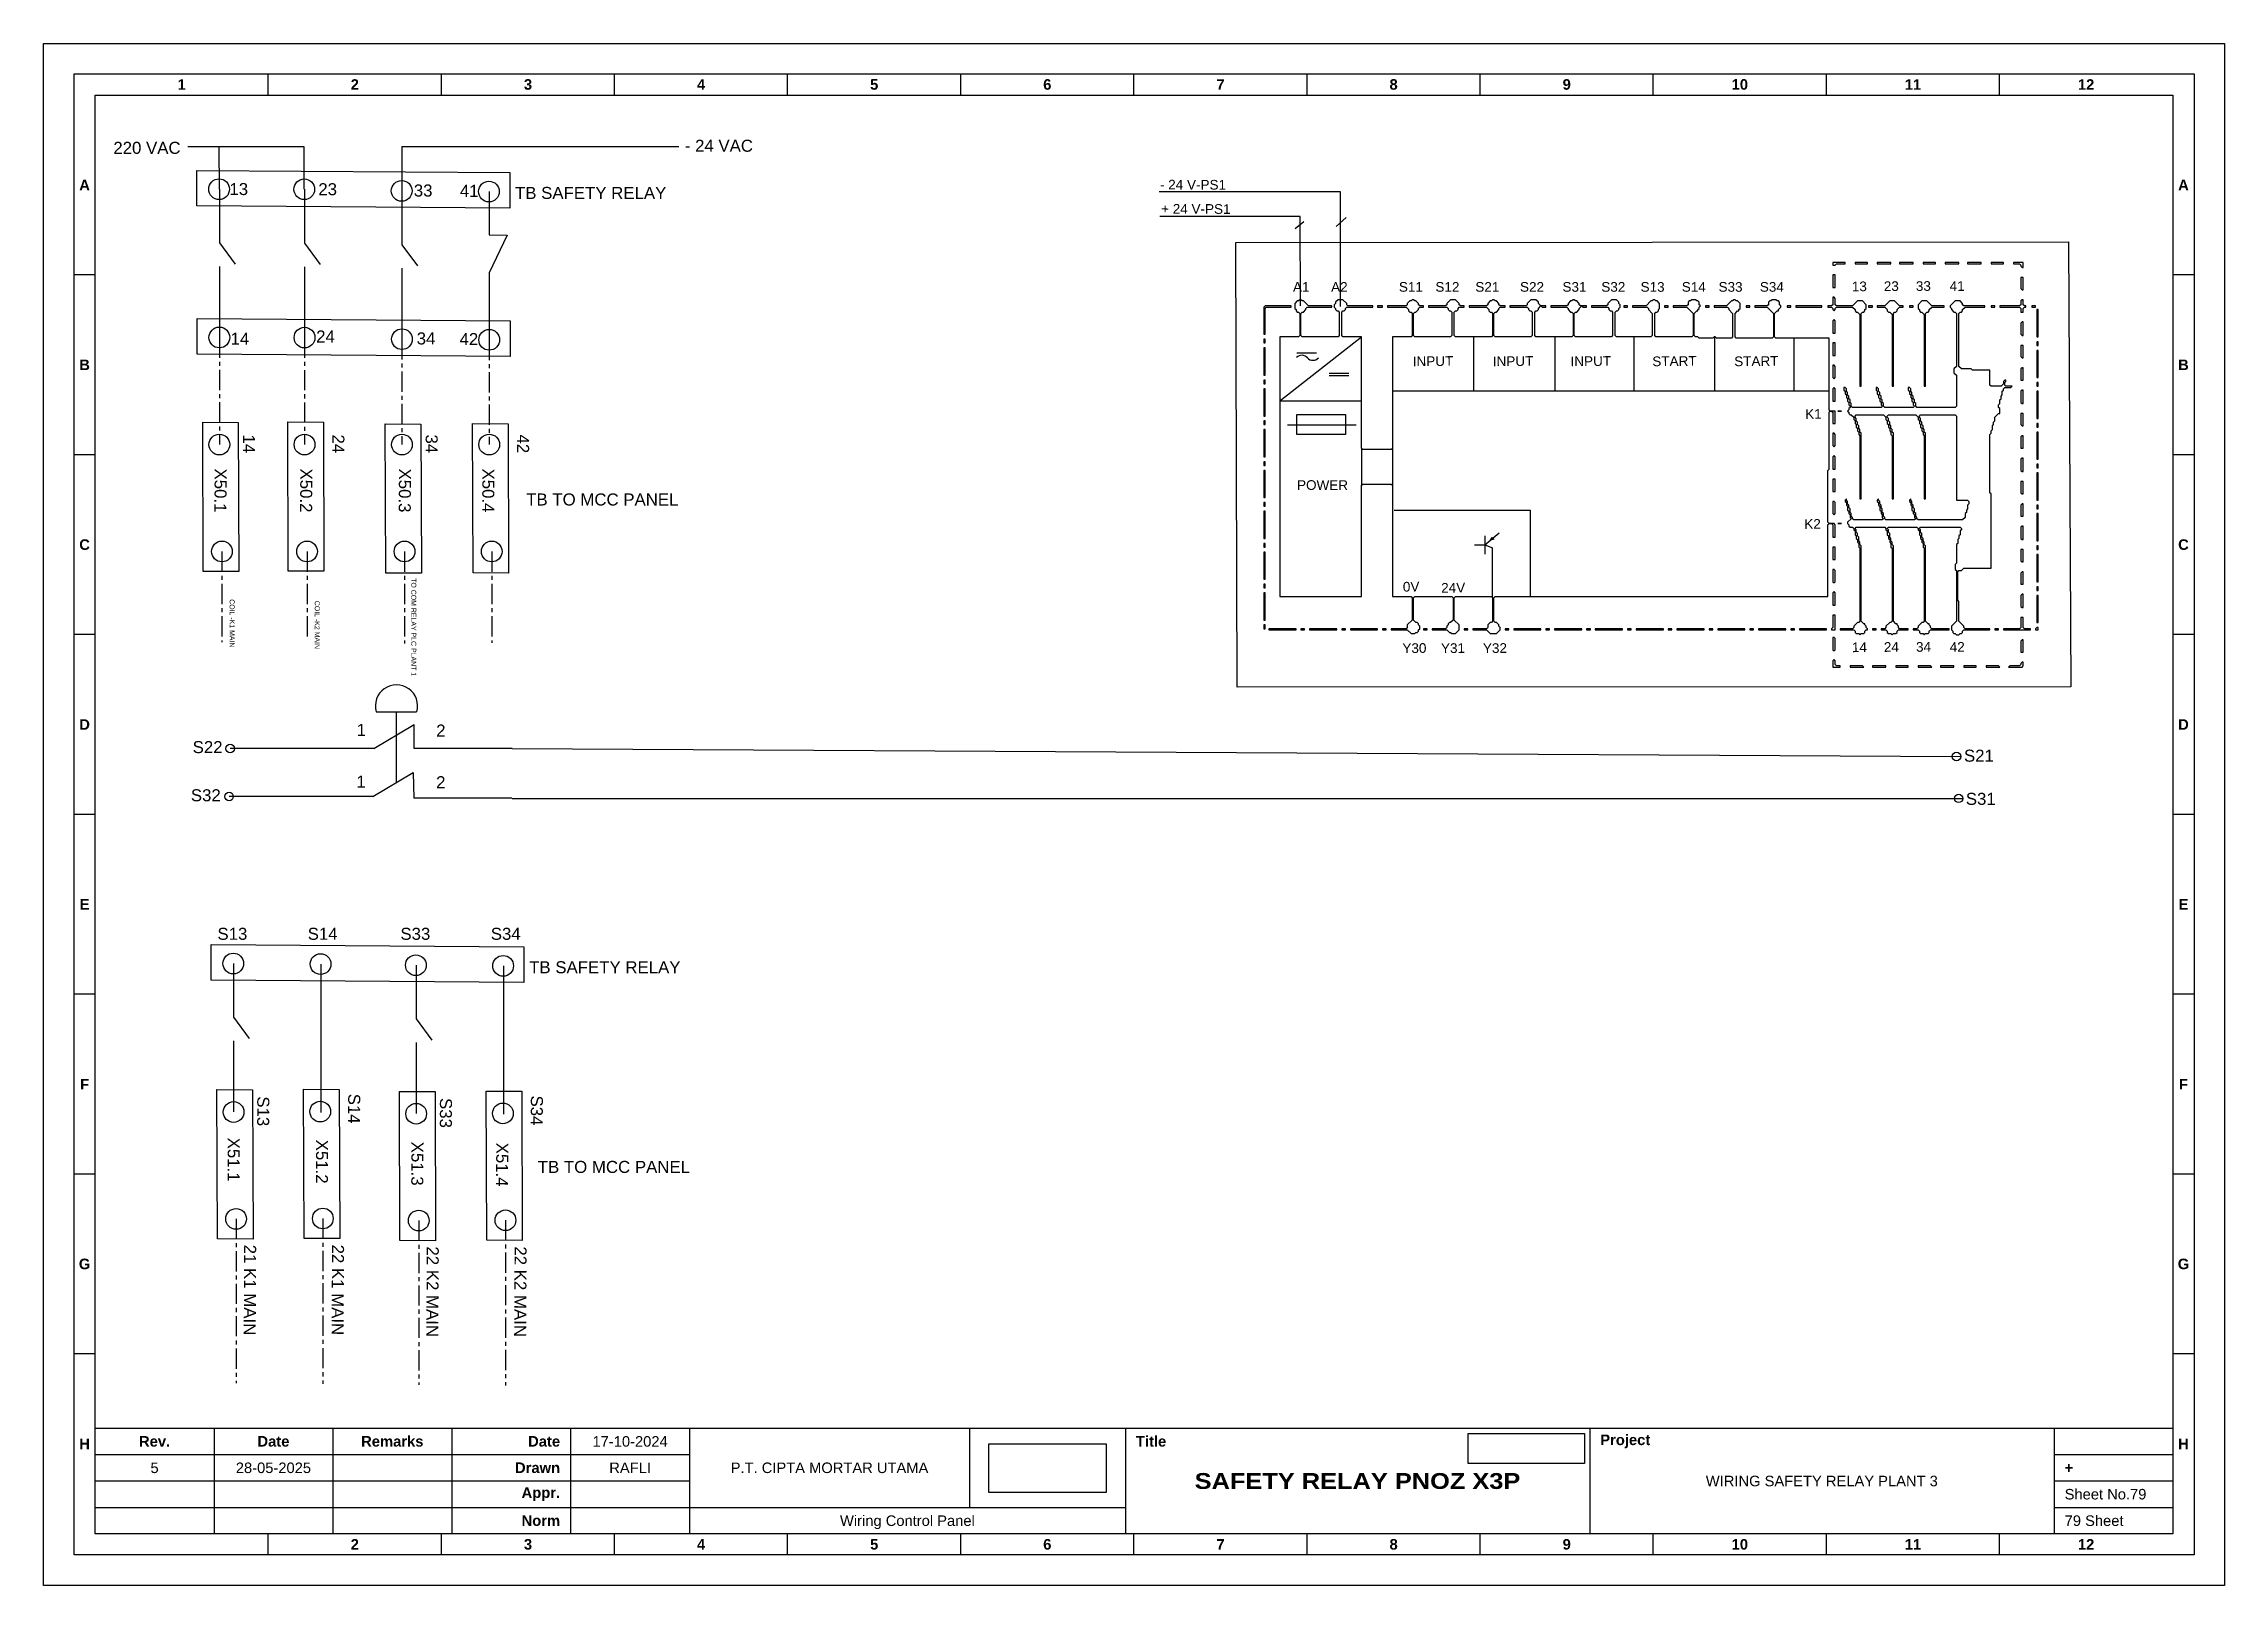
# Model space of a CAD drawing. Header units: millimetres. Extents: x 1834 to 2105, y 2481 to 3094.
# Drawn here: x 1833.9 to 2103.3, y 2903.3 to 3093.8 of the extents above; entities that cross this region are included whole.
import ezdxf
from ezdxf.enums import TextEntityAlignment as Align

# ---------------------------------------------------------------- set-up
doc = ezdxf.new("R2010")
doc.units = ezdxf.units.MM
doc.linetypes.add('CENTERX2', pattern=[4, 2.5, -0.5, 0.5, -0.5])
doc.layers.add('Layer 1', color=7, linetype='Continuous')
doc.styles.add('Bold', font='ariblk.ttf', dxfattribs={"height": 25.4})
doc.styles.get("Standard").update_dxf_attribs({"font": 'arial.ttf'})
picture_1 = doc.add_image_def('image1.png', size_in_pixel=(2048, 847))
picture_2 = doc.add_image_def('image2.png', size_in_pixel=(2092, 542))

msp = doc.modelspace()

# ---------------------------------------------------------------- texts
at = {"ltscale": 500}
for s, height, p in [('220 VAC', 1.486, (1846.68, 3080.88)), ('- 24 VAC', 1.486, (1917.32, 3081.14)), ('13', 1.486, (1858.02, 3075.79)), ('23', 1.486, (1869, 3075.77)), ('33', 1.486, (1880.79, 3075.61)), ('41', 1.486, (1886.48, 3075.57)), ('TB SAFETY RELAY', 1.4865, (1901.48, 3075.31)), ('14', 1.486, (1858.16, 3057.31)), ('24', 1.486, (1868.73, 3057.58)), ('34', 1.486, (1881.15, 3057.34)), ('42', 1.486, (1886.44, 3057.26)), ('TB TO MCC PANEL', 1.4865, (1902.92, 3037.45)), ('1', 1.49, (1873.15, 3008.99)), ('2', 1.49, (1882.98, 3008.91)), ('S22', 1.486, (1854.17, 3006.87)), ('S21', 1.486, (2072.94, 3005.81)), ('1', 1.49, (1873.13, 3002.61)), ('2', 1.49, (1882.97, 3002.53)), ('S32', 1.486, (1853.95, 3000.92)), ('S31', 1.486, (2073.17, 3000.48)), ('S13', 1.486, (1857.23, 2983.81)), ('S14', 1.486, (1868.38, 2983.81)), ('S33', 1.486, (1879.83, 2983.81)), ('S34', 1.486, (1890.99, 2983.81)), ('TB SAFETY RELAY', 1.4865, (1903.23, 2979.68)), ('TB TO MCC PANEL', 1.4865, (1904.35, 2955.02))]:
    msp.add_text(s, height=height, dxfattribs=at).set_placement(p, align=Align.MIDDLE_CENTER)
for s, rotation, p in [('- 24 V-PS1', 359.8349, (1971.79, 3075.74)), ('+ 24 V-PS1', 359.8349, (1971.93, 3072.75)), ('A1', 359.8349, (1988.22, 3063.11)), ('A2', 359.8349, (1992.93, 3063.11)), ('S11', 359.8349, (2001.3, 3063.11)), ('S12', 359.8349, (2005.81, 3063.11)), ('S21', 359.8349, (2010.74, 3063.11)), ('S22', 359.8349, (2016.26, 3063.11)), ('S31', 359.8349, (2021.5, 3063.11)), ('S32', 359.8349, (2026.3, 3063.11)), ('S13', 359.8349, (2031.15, 3063.11)), ('S14', 359.8349, (2036.24, 3063.11)), ('S33', 359.8349, (2040.78, 3063.11)), ('S34', 359.8349, (2045.88, 3063.11)), ('13', 0.5975, (2057.25, 3063.16)), ('23', 0.5975, (2061.2, 3063.19)), ('33', 0.5975, (2065.16, 3063.2)), ('41', 0.5975, (2069.33, 3063.2)), ('INPUT', 0.5975, (2003.02, 3053.91)), ('INPUT', 0.5975, (2012.91, 3053.91)), ('INPUT', 0.5975, (2022.51, 3053.91)), ('START', 0.5975, (2032.61, 3053.91)), ('START', 0.5975, (2042.72, 3053.91)), ('K1', 0.5975, (2051.49, 3047.4)), ('POWER', 359.8349, (1988.72, 3038.64)), ('K2', 0.5975, (2051.38, 3033.82)), ('0V', 0.5975, (2001.8, 3026.07)), ('24V', 0.5975, (2006.53, 3025.94)), ('Y30', 0.5975, (2001.74, 3018.48)), ('Y31', 0.5975, (2006.51, 3018.48)), ('Y32', 0.5975, (2011.69, 3018.48)), ('14', 0.5975, (2057.26, 3018.59)), ('24', 0.5975, (2061.21, 3018.63)), ('34', 0.5975, (2065.18, 3018.64)), ('42', 0.5975, (2069.34, 3018.63))]:
    msp.add_text(s, height=1.195, rotation=rotation).set_placement(p)
for s, height, rotation, p in [('14', 1.486, 269.6981, (1859.28, 3044.32)), ('24', 1.486, 269.6981, (1870.32, 3044.32)), ('34', 1.486, 269.6981, (1881.84, 3044.32)), ('42', 1.486, 269.6981, (1893.14, 3044.32)), ('X50.1', 1.486, 269.6981, (1855.77, 3038.56)), ('X50.2', 1.486, 269.6981, (1866.35, 3038.56)), ('X50.3', 1.486, 269.6981, (1878.53, 3038.56)), ('X50.4', 1.486, 269.6981, (1888.84, 3038.56)), ('TO COM RELAY PLC PLANT 1', 0.6135, 269.9999, (1879.63, 3021.68)), ('COIL -K1 MAIN ', 0.6135, 269.9999, (1857.2, 3022.04)), ('COIL -K2 MAIN', 0.6135, 269.9999, (1867.71, 3021.96)), ('S13', 1.486, 269.6981, (1861.04, 2961.89)), ('S14', 1.486, 269.6981, (1872.27, 2962.21)), ('S33', 1.486, 269.6981, (1883.6, 2961.68)), ('S34', 1.486, 269.6981, (1894.83, 2961.99)), ('X51.1', 1.486, 269.6981, (1857.39, 2955.92)), ('X51.2', 1.486, 269.6981, (1868.3, 2955.67)), ('X51.3', 1.486, 269.6981, (1880.08, 2955.42)), ('X51.4', 1.486, 269.6981, (1890.55, 2955.3)), ('21 K1 MAIN', 1.486, 269.6981, (1859.4, 2939.82)), ('22 K1 MAIN', 1.486, 269.6981, (1870.25, 2939.83)), ('22 K2 MAIN', 1.486, 269.6981, (1881.95, 2939.6)), ('22 K2 MAIN', 1.486, 269.6981, (1892.8, 2939.61))]:
    msp.add_text(s, height=height, rotation=rotation, dxfattribs=at).set_placement(p, align=Align.MIDDLE_CENTER)

# ---------------------------------------------------------------- blocks, each defined once
blk = doc.blocks.new('KOP MU PROJECT')
at = {"color": 6, "ltscale": 50}
for p, q in [((27.74, 184.05), (27.74, 186.66)), ((49.13, 184.05), (49.13, 186.66)), ((70.51, 184.05), (70.51, 186.66)), ((91.89, 184.05), (91.89, 186.66)), ((113.27, 184.05), (113.27, 186.66)), ((134.66, 184.05), (134.66, 186.66)), ((156.04, 184.05), (156.04, 186.66)), ((177.42, 184.05), (177.42, 186.66)), ((198.8, 184.05), (198.8, 186.66)), ((220.19, 184.05), (220.19, 186.66)), ((241.57, 184.05), (241.57, 186.66)), ((6.36, 161.84), (3.75, 161.84)), ((265.59, 161.84), (262.98, 161.84)), ((6.36, 139.63), (3.75, 139.63)), ((265.59, 139.63), (262.98, 139.63)), ((6.36, 117.42), (3.75, 117.42)), ((265.59, 117.42), (262.98, 117.42)), ((6.36, 95.22), (3.75, 95.22)), ((265.59, 95.22), (262.98, 95.22)), ((6.36, 73.01), (3.75, 73.01)), ((265.59, 73.01), (262.98, 73.01)), ((6.36, 50.8), (3.75, 50.8)), ((265.59, 50.8), (262.98, 50.8)), ((6.36, 28.59), (3.75, 28.59)), ((265.59, 28.59), (262.98, 28.59)), ((27.74, 3.75), (27.74, 6.36)), ((49.13, 3.75), (49.13, 6.36)), ((70.51, 3.75), (70.51, 6.36)), ((91.89, 3.75), (91.89, 6.36)), ((113.27, 3.75), (113.27, 6.36)), ((134.66, 3.75), (134.66, 6.36)), ((156.04, 3.75), (156.04, 6.36)), ((177.42, 3.75), (177.42, 6.36)), ((198.8, 3.75), (198.8, 6.36)), ((220.19, 3.75), (220.19, 6.36)), ((241.57, 3.75), (241.57, 6.36))]:
    blk.add_line(p, q, dxfattribs=at)
at = {"ltscale": 50}
for p, q in [((6.36, 19.41), (262.98, 19.41)), ((21.04, 19.41), (21.04, 6.36)), ((35.72, 19.41), (35.72, 6.36)), ((50.41, 19.41), (50.41, 6.36)), ((65.09, 19.41), (65.09, 6.36)), ((79.77, 19.41), (79.77, 6.36)), ((114.35, 19.41), (114.35, 9.62)), ((133.6, 19.41), (133.6, 6.36)), ((190.95, 19.41), (190.95, 6.36)), ((248.3, 19.41), (248.3, 6.36)), ((6.36, 16.15), (79.77, 16.15)), ((248.3, 16.15), (262.98, 16.15)), ((6.36, 12.89), (79.77, 12.89)), ((248.3, 12.89), (262.98, 12.89)), ((6.36, 9.62), (133.6, 9.62)), ((248.3, 9.62), (262.98, 9.62))]:
    blk.add_line(p, q, dxfattribs=at)
at = {"color": 1, "ltscale": 50}
blk.add_lwpolyline([(269.34, 0), (0, 0), (0, 190.41), (269.34, 190.41)], close=True, dxfattribs=at)
at = {"color": 6, "ltscale": 50}
for points in [[(265.59, 3.75), (3.75, 3.75), (3.75, 186.66), (265.59, 186.66)], [(262.98, 6.36), (6.36, 6.36), (6.36, 184.05), (262.98, 184.05)]]:
    blk.add_lwpolyline(points, close=True, dxfattribs=at)
at = {"ltscale": 50, "char_height": 1.305, "attachment_point": 4}
for s, width, heights, insert in [('\\pxqc;{\\fArial|b1|i0|c0|p34;1}', 21.3825, [2.51], (6.36, 185.36)), ('\\pxqc;{\\fArial|b1|i0|c0|p34;2}', 21.3825, [2.51], (27.74, 185.36)), ('\\pxqc;{\\fArial|b1|i0|c0|p34;3}', 21.3825, [2.51], (49.13, 185.36)), ('\\pxqc;{\\fArial|b1|i0|c0|p34;4}', 21.3825, [2.51], (70.51, 185.36)), ('\\pxqc;{\\fArial|b1|i0|c0|p34;5}', 21.3825, [2.51], (91.89, 185.36)), ('\\pxqc;{\\fArial|b1|i0|c0|p34;6}', 21.3825, [2.51], (113.27, 185.36)), ('\\pxqc;{\\fArial|b1|i0|c0|p34;7}', 21.3825, [2.51], (134.66, 185.36)), ('\\pxqc;{\\fArial|b1|i0|c0|p34;8}', 21.3825, [2.51], (156.04, 185.36)), ('\\pxqc;{\\fArial|b1|i0|c0|p34;9}', 21.3825, [2.51], (177.42, 185.36)), ('\\pxqc;{\\fArial|b1|i0|c0|p34;10}', 21.3825, [2.51], (198.8, 185.36)), ('\\pxqc;{\\fArial|b1|i0|c0|p34;11}', 21.3825, [2.51], (220.19, 185.36)), ('\\pxqc;{\\fArial|b1|i0|c0|p34;12}', 21.3825, [2.51], (241.57, 185.36)), ('\\pxqc;{\\fArial|b1|i0|c0|p34;A}', 2.61, [2.51], (3.75, 172.95)), ('\\pxqc;{\\fArial|b1|i0|c0|p34;A}', 2.61, [2.51], (262.98, 172.95)), ('\\pxqc;{\\fArial|b1|i0|c0|p34;B}', 2.61, [2.51], (3.75, 150.74)), ('\\pxqc;{\\fArial|b1|i0|c0|p34;B}', 2.61, [2.51], (262.98, 150.74)), ('\\pxqc;{\\fArial|b1|i0|c0|p34;C}', 2.61, [2.51], (3.75, 128.53)), ('\\pxqc;{\\fArial|b1|i0|c0|p34;C}', 2.61, [2.51], (262.98, 128.53)), ('\\pxqc;{\\fArial|b1|i0|c0|p34;D}', 2.61, [2.51], (3.75, 106.32)), ('\\pxqc;{\\fArial|b1|i0|c0|p34;D}', 2.61, [2.51], (262.98, 106.32)), ('\\pxqc;{\\fArial|b1|i0|c0|p34;E}', 2.61, [2.51], (3.75, 84.11)), ('\\pxqc;{\\fArial|b1|i0|c0|p34;E}', 2.61, [2.51], (262.98, 84.11)), ('\\pxqc;{\\fArial|b1|i0|c0|p34;F}', 2.61, [2.51], (3.75, 61.9)), ('\\pxqc;{\\fArial|b1|i0|c0|p34;F}', 2.61, [2.51], (262.98, 61.9)), ('\\pxqc;{\\fArial|b1|i0|c0|p34;G}', 2.61, [2.51], (3.75, 39.69)), ('\\pxqc;{\\fArial|b1|i0|c0|p34;G}', 2.61, [2.51], (262.98, 39.69)), ('\\pxqc;{\\fArial|b1|i0|c0|p34;H}', 2.61, [2.51], (3.75, 17.47)), ('\\pxqc;{\\fArial|b1|i0|c0|p34;Rev.}', 14.6811, [2.88], (6.36, 17.78)), ('\\pxqc;{\\fArial|b1|i0|c0|p34;Date}', 14.6811, [2.88], (21.04, 17.78)), ('\\pxqc;{\\fArial|b1|i0|c0|p34;Remarks}', 14.6811, [2.88], (35.72, 17.78)), ('\\pxqr;{\\fArial|b1|i0|c0|p34;Date}', 13.3761, [2.88], (50.41, 17.78)), ('\\pxql;{\\fArial|b1|i0|c0|p34;Title}', 50.2419, [2.88], (134.9, 17.78)), ('\\pxql;{\\fArial|b1|i0|c0|p34;Project}', 50.2419, [2.88], (192.25, 17.78)), ('\\pxqc;{\\fArial|b1|i0|c0|p34;H}', 2.61, [2.51], (262.98, 17.47)), ('\\pxqr;{\\fArial|b1|i0|c0|p34;Drawn}', 13.3761, [2.88], (50.41, 14.52)), ('\\pxql;{\\fArial|b1|i0|c0|p34;+}', 14.6811, [2.88], (249.61, 14.52)), ('\\pxqr;{\\fArial|b1|i0|c0|p34;Appr.}', 13.3761, [2.88], (50.41, 11.26)), ('\\pxqr;{\\fArial|b1|i0|c0|p34;Norm}', 13.3761, [2.88], (50.41, 7.99)), ('\\pxqc;{\\fArial|b1|i0|c0|p34;2}', 21.3825, [2.51], (27.74, 5.06)), ('\\pxqc;{\\fArial|b1|i0|c0|p34;3}', 21.3825, [2.51], (49.13, 5.06)), ('\\pxqc;{\\fArial|b1|i0|c0|p34;4}', 21.3825, [2.51], (70.51, 5.06)), ('\\pxqc;{\\fArial|b1|i0|c0|p34;5}', 21.3825, [2.51], (91.89, 5.06)), ('\\pxqc;{\\fArial|b1|i0|c0|p34;6}', 21.3825, [2.51], (113.27, 5.06)), ('\\pxqc;{\\fArial|b1|i0|c0|p34;7}', 21.3825, [2.51], (134.66, 5.06)), ('\\pxqc;{\\fArial|b1|i0|c0|p34;8}', 21.3825, [2.51], (156.04, 5.06)), ('\\pxqc;{\\fArial|b1|i0|c0|p34;9}', 21.3825, [2.51], (177.42, 5.06)), ('\\pxqc;{\\fArial|b1|i0|c0|p34;10}', 21.3825, [2.51], (198.8, 5.06)), ('\\pxqc;{\\fArial|b1|i0|c0|p34;11}', 21.3825, [2.51], (220.19, 5.06)), ('\\pxqc;{\\fArial|b1|i0|c0|p34;12}', 21.3825, [2.51], (241.57, 5.06))]:
    blk.add_mtext_dynamic_manual_height_columns(s, width=width, gutter_width=0.0326, heights=heights, dxfattribs=dict(at, insert=insert))
at = {"ltscale": 50}
for tag, p in [('DATECREATED', (72.43, 17.78)), ('REV', (13.7, 14.52)), ('REVDATE', (28.38, 14.52)), ('REMARKS', (43.06, 14.52)), ('DRAWN', (72.43, 14.52)), ('COMPANY', (97.06, 14.52)), ('PROJECT', (219.62, 12.89)), ('APPR', (72.43, 11.26)), ('NORM', (72.43, 7.99)), ('DRAWINGCATEGORY', (106.68, 7.99)), ('DESCRIPTION', (162.27, 10.03))]:
    blk.add_attdef(tag, text='', height=1.3, dxfattribs=at).set_placement(p, align=Align.MIDDLE_CENTER)
at = {"ltscale": 50, "style": 'Bold'}
blk.add_attdef('TITLE', text='', height=1.96, dxfattribs=at).set_placement((162.27, 12.89), align=Align.MIDDLE_CENTER)
at = {"ltscale": 50}
for tag, p in [('SHEETNUMBER', (249.61, 11.26)), ('TOTALSHEET', (249.61, 7.99))]:
    blk.add_attdef(tag, text='', height=1.3, dxfattribs=at).set_placement(p, align=Align.MIDDLE_LEFT)
image = blk.add_image(picture_1, insert=(116.72, 11.48), size_in_units=(14.5, 6), dxfattribs=at)
image.dxf.flags = 15
image = blk.add_image(picture_2, insert=(175.94, 15.04), size_in_units=(14.36, 3.72), dxfattribs=at)
image.dxf.flags = 15

# ---------------------------------------------------------------- linework, layer by layer
for p, q in [((1855.59, 3081.02), (1851.72, 3081.01)), ((1855.62, 3075.77), (1855.59, 3081.02)), ((1866.11, 3081.02), (1855.59, 3081.02)), ((1866.11, 3075.76), (1866.11, 3081.02)), ((1878.17, 3081.05), (1878.17, 3075.56)), ((1878.17, 3081.05), (1912.35, 3081.05)), ((1855.62, 3075.77), (1855.62, 3069.14)), ((1866.14, 3075.76), (1866.14, 3069.12)), ((1878.17, 3075.56), (1878.17, 3068.92)), ((1888.95, 3075.48), (1888.95, 3070.12)), ((1994.1, 3075.44), (1971.71, 3075.44)), ((1994.1, 3061.3), (1994.1, 3075.44)), ((1989.09, 3072.39), (1971.79, 3072.39)), ((1989.57, 3071.74), (1988.5, 3070.87)), ((1989.15, 3061.36), (1989.09, 3072.39)), ((1994.78, 3072.29), (1993.56, 3071.16)), ((1855.62, 3069.14), (1857.56, 3066.51)), ((1866.14, 3069.12), (1868.08, 3066.49)), ((1878.17, 3068.92), (1880.11, 3066.29)), ((1888.95, 3070.12), (1891.16, 3070.09)), ((1891.16, 3070.09), (1888.95, 3065.43)), ((1855.62, 3066.22), (1855.62, 3057.46)), ((1866.14, 3066.2), (1866.14, 3057.44)), ((1878.17, 3066), (1878.17, 3057.25)), ((1888.95, 3065.43), (1888.95, 3057.17)), ((1986.61, 3049.62), (1996.69, 3057.54)), ((2010.51, 3057.54), (2010.51, 3050.86)), ((2020.58, 3057.54), (2020.58, 3050.86)), ((2030.34, 3057.54), (2030.34, 3050.86)), ((2040.29, 3057.6), (2040.29, 3050.86)), ((2050.07, 3057.39), (2050.07, 3050.86)), ((1986.61, 3049.62), (1996.69, 3049.62)), ((2000.51, 3050.86), (2054.44, 3050.86)), ((1987.54, 3046.67), (1996.04, 3046.67)), ((1996.69, 3043.79), (1996.69, 3039.21)), ((2000.51, 3043.79), (2000.51, 3039.21)), ((2000.71, 3036.14), (2017.51, 3036.14)), ((2017.51, 3036.14), (2017.51, 3025.46)), ((2011.93, 3031.84), (2013.7, 3033.33)), ((2011.93, 3032.97), (2011.93, 3030.7)), ((2010.65, 3031.84), (2011.93, 3031.84)), ((2011.93, 3031.84), (2012.88, 3031.49)), ((2012.63, 3032.42), (2012.81, 3032.76)), ((2013.01, 3032.56), (2012.63, 3032.42)), ((2012.81, 3032.76), (2013.01, 3032.56)), ((2012.88, 3025.31), (2012.88, 3031.49)), ((1874.71, 3006.69), (1879.69, 3009.64)), ((1875, 3011.24), (1879.99, 3011.24)), ((1877.51, 3008.35), (1877.49, 3011.24)), ((1879.69, 3006.69), (1879.69, 3009.64)), ((1869.73, 3006.69), (1856.95, 3006.69)), ((1877.48, 3002.48), (1877.51, 3008.35)), ((1891.78, 3006.69), (2070.71, 3005.71)), ((1874.58, 3000.77), (1879.57, 3003.72)), ((1879.57, 3003.72), (1879.65, 3000.56)), ((1869.61, 3000.77), (1856.82, 3000.77)), ((1891.78, 3000.53), (2070.96, 3000.53)), ((1857.37, 2980.14), (1857.37, 2973.51)), ((1868.15, 2980.07), (1868.15, 2973.43)), ((1879.92, 2979.93), (1879.92, 2973.29)), ((1890.7, 2979.85), (1890.7, 2973.22)), ((1857.37, 2973.51), (1859.31, 2970.88)), ((1868.15, 2973.43), (1868.15, 2961.75)), ((1879.92, 2973.29), (1881.86, 2970.66)), ((1890.7, 2973.22), (1890.7, 2961.54)), ((1857.37, 2970.59), (1857.37, 2961.83)), ((1879.92, 2970.37), (1879.92, 2961.62))]:
    msp.add_line(p, q)
at = {"linetype": 'CENTERX2'}
for p, q in [((1855.62, 3057.46), (1855.62, 3044.23)), ((1866.14, 3057.44), (1866.14, 3044.23)), ((1878.17, 3057.25), (1878.17, 3044.23)), ((1888.95, 3057.17), (1888.95, 3044.23)), ((1855.94, 3031.03), (1855.94, 3019.84)), ((1866.45, 3031.03), (1866.45, 3020.12)), ((1878.49, 3031.03), (1878.49, 3019.65)), ((1889.26, 3031.03), (1889.26, 3019.74)), ((1857.69, 2948.6), (1857.69, 2928.31)), ((1868.4, 2948.65), (1868.4, 2928.23)), ((1880.25, 2948.39), (1880.25, 2928.1)), ((1890.96, 2948.43), (1890.96, 2928.02))]:
    msp.add_line(p, q, dxfattribs=at)
at = {"color": 5, "ltscale": 2}
for p, q in [((1988.69, 3055.55), (1991.14, 3055.55)), ((1992.68, 3053.04), (1995.12, 3053.04)), ((1992.69, 3052.75), (1995.14, 3052.75))]:
    msp.add_line(p, q, dxfattribs=at)
at = {"ltscale": 50}
for p, q in [((1874.71, 3006.69), (1869.73, 3006.69)), ((1891.78, 3006.69), (1879.69, 3006.69)), ((1874.58, 3000.77), (1869.61, 3000.77)), ((1891.74, 3000.56), (1879.65, 3000.56))]:
    msp.add_line(p, q, dxfattribs=at)
for points in [[(1852.84, 3078.1), (1891.48, 3077.82), (1891.48, 3073.42), (1852.84, 3073.7)], [(1852.87, 3059.79), (1891.52, 3059.5), (1891.52, 3055.1), (1852.87, 3055.39)], [(1857.96, 3046.97), (1858.02, 3028.54), (1853.62, 3028.57), (1853.56, 3046.99)], [(1868.47, 3047.01), (1868.53, 3028.59), (1864.14, 3028.61), (1864.07, 3047.04)], [(1880.51, 3046.75), (1880.57, 3028.33), (1876.17, 3028.35), (1876.11, 3046.78)], [(1891.29, 3046.8), (1891.35, 3028.37), (1886.95, 3028.4), (1886.89, 3046.82)], [(1988.7, 3047.93), (1994.7, 3047.93), (1994.7, 3045.49), (1988.7, 3045.49)], [(1854.59, 2982.47), (1893.24, 2982.19), (1893.24, 2977.79), (1854.59, 2978.07)], [(1859.72, 2964.54), (1859.78, 2946.11), (1855.38, 2946.14), (1855.32, 2964.56)], [(1870.42, 2964.58), (1870.49, 2946.16), (1866.09, 2946.18), (1866.03, 2964.61)], [(1882.27, 2964.33), (1882.33, 2945.9), (1877.93, 2945.92), (1877.87, 2964.35)], [(1892.98, 2964.37), (1893.04, 2945.95), (1888.64, 2945.97), (1888.58, 2964.39)]]:
    msp.add_lwpolyline(points, close=True)
at = {"color": 6, "ltscale": 50}
msp.add_lwpolyline([(1981.18, 3069.2), (2084.01, 3069.26), (2084.3, 3014.31), (1981.33, 3014.25)], close=True, dxfattribs=at)
for centre, radius in [((1855.59, 3075.77), 1.28), ((1866.11, 3075.76), 1.28), ((1878.14, 3075.56), 1.28), ((1888.92, 3075.48), 1.28), ((1855.62, 3057.46), 1.28), ((1866.14, 3057.44), 1.28), ((1878.17, 3057.25), 1.28), ((1888.95, 3057.17), 1.28), ((1855.62, 3044.23), 1.28), ((1866.14, 3044.23), 1.28), ((1878.17, 3044.23), 1.28), ((1888.95, 3044.23), 1.28), ((1855.94, 3031.03), 1.28), ((1866.45, 3031.03), 1.28), ((1878.49, 3031.03), 1.28), ((1889.26, 3031.03), 1.28), ((1856.95, 3006.69), 0.523), ((2070.18, 3005.71), 0.523), ((1856.82, 3000.77), 0.523), ((2070.44, 3000.53), 0.523), ((1857.34, 2980.14), 1.28), ((1868.12, 2980.07), 1.28), ((1879.89, 2979.93), 1.28), ((1890.67, 2979.85), 1.28), ((1857.38, 2961.8), 1.28), ((1868.08, 2961.85), 1.28), ((1879.93, 2961.59), 1.28), ((1890.64, 2961.63), 1.28), ((1857.69, 2948.6), 1.28), ((1868.4, 2948.65), 1.28), ((1880.25, 2948.39), 1.28), ((1890.96, 2948.43), 1.28)]:
    msp.add_circle(centre, radius)
at = {"color": 1}
for centre, start, end in [((1989.3, 3054.32), 41.0818, 133.4157), ((1990.69, 3055.58), 223.8067, 316.1407)]:
    msp.add_arc(centre, 0.938, start, end, dxfattribs=at)
msp.add_arc((1877.5, 3011.96), 2.6, 343.8983, 196.1017)
at = {"layer": 'Layer 1', "color": 7}
for points in [[(2054.89, 3066.71), (2054.89, 3066.4), (2055.2, 3066.4), (2055.35, 3066.55), (2056.42, 3066.55), (2056.42, 3066.71), (2054.89, 3066.71)], [(2054.89, 3065.18), (2054.89, 3063.65), (2055.2, 3063.65), (2055.2, 3065.18), (2054.89, 3065.18)], [(2057.64, 3066.71), (2057.64, 3066.55), (2059.17, 3066.55), (2059.17, 3066.71), (2057.64, 3066.71)], [(2060.39, 3066.71), (2060.39, 3066.55), (2062.07, 3066.55), (2062.07, 3066.71), (2060.39, 3066.71)], [(2063.14, 3066.71), (2063.14, 3066.55), (2064.82, 3066.55), (2064.82, 3066.71), (2063.14, 3066.71)], [(2066.04, 3066.71), (2066.04, 3066.55), (2067.57, 3066.55), (2067.57, 3066.71), (2066.04, 3066.71)], [(2068.79, 3066.71), (2068.79, 3066.55), (2070.47, 3066.55), (2070.47, 3066.71), (2068.79, 3066.71)], [(2071.54, 3066.71), (2071.54, 3066.55), (2073.22, 3066.55), (2073.22, 3066.71), (2071.54, 3066.71)], [(2074.45, 3066.71), (2074.45, 3066.55), (2075.97, 3066.55), (2075.97, 3066.71), (2074.45, 3066.71)], [(2077.2, 3066.71), (2077.2, 3066.55), (2077.96, 3066.55), (2078.11, 3066.4), (2078.11, 3066.25), (2078.27, 3066.09), (2078.42, 3066.09), (2078.42, 3066.71), (2077.2, 3066.71)], [(2078.11, 3064.87), (2078.11, 3063.5), (2078.27, 3063.34), (2078.42, 3063.34), (2078.42, 3064.87), (2078.11, 3064.87)], [(1984.78, 3061.36), (1984.62, 3061.21), (1984.62, 3057.85), (1984.78, 3057.85), (1984.78, 3061.05), (1984.93, 3061.21), (1987.98, 3061.21), (1987.98, 3061.36), (1984.78, 3061.36)], [(1989.05, 3062.12), (1988.9, 3061.97), (1988.75, 3061.97), (1988.44, 3061.66), (1988.44, 3061.05), (1988.6, 3060.9), (1988.6, 3060.75), (1988.75, 3060.6), (1988.9, 3060.6), (1989.05, 3060.44), (1989.05, 3057.69), (1988.9, 3057.54), (1986.61, 3057.54), (1986.61, 3025.46), (1996.69, 3025.46), (1996.69, 3039.21), (1996.84, 3039.36), (2000.36, 3039.36), (2000.51, 3039.21), (2000.51, 3025.46), (2002.8, 3025.46), (2002.95, 3025.31), (2002.95, 3022.56), (2002.34, 3021.95), (2002.34, 3021.64), (2002.19, 3021.49), (2000.36, 3021.49), (2000.36, 3021.34), (2002.34, 3021.34), (2002.8, 3020.88), (2003.26, 3020.88), (2003.41, 3021.03), (2003.57, 3021.03), (2003.72, 3021.18), (2003.72, 3021.34), (2003.87, 3021.49), (2003.87, 3021.79), (2003.72, 3021.95), (2003.72, 3022.1), (2003.57, 3022.25), (2003.41, 3022.25), (2003.11, 3022.56), (2003.11, 3025.31), (2003.26, 3025.46), (2007.84, 3025.46), (2008, 3025.31), (2008, 3022.56), (2007.69, 3022.25), (2007.54, 3022.25), (2007.38, 3022.1), (2007.38, 3021.95), (2007.23, 3021.79), (2007.23, 3021.64), (2007.08, 3021.49), (2005.4, 3021.49), (2005.4, 3021.34), (2007.23, 3021.34), (2007.54, 3021.03), (2007.69, 3021.03), (2007.84, 3020.88), (2008.3, 3020.88), (2008.76, 3021.34), (2008.76, 3021.95), (2008.15, 3022.56), (2008.15, 3025.31), (2008.3, 3025.46), (2012.73, 3025.46), (2012.88, 3025.31), (2012.88, 3022.41), (2012.73, 3022.25), (2012.58, 3022.25), (2012.27, 3021.95), (2012.27, 3021.64), (2012.12, 3021.49), (2010.44, 3021.49), (2010.44, 3021.34), (2012.12, 3021.34), (2012.58, 3020.88), (2013.34, 3020.88), (2013.8, 3021.34), (2013.8, 3021.64), (2013.65, 3021.79), (2013.65, 3021.95), (2013.34, 3022.25), (2013.19, 3022.25), (2013.04, 3022.41), (2013.04, 3025.31), (2013.19, 3025.46), (2054.28, 3025.46), (2054.28, 3034.32), (2054.44, 3034.47), (2054.74, 3034.47), (2054.89, 3034.32), (2054.89, 3032.79), (2055.2, 3032.79), (2055.2, 3034.32), (2055.05, 3034.47), (2054.44, 3034.47), (2054.28, 3034.63), (2054.28, 3041.04), (2054.44, 3041.19), (2054.44, 3048.22), (2054.59, 3048.37), (2054.74, 3048.37), (2054.89, 3048.22), (2054.89, 3046.85), (2055.2, 3046.85), (2055.2, 3048.37), (2054.59, 3048.37), (2054.44, 3048.53), (2054.44, 3057.39), (2047.87, 3057.39), (2047.71, 3057.54), (2047.71, 3060.44), (2048.02, 3060.75), (2048.17, 3060.75), (2048.17, 3060.9), (2048.48, 3061.21), (2048.48, 3061.36), (2048.32, 3061.51), (2048.32, 3061.82), (2048.17, 3061.97), (2048.02, 3061.97), (2047.87, 3062.12), (2047.41, 3062.12), (2047.26, 3061.97), (2047.1, 3061.97), (2046.95, 3061.82), (2046.95, 3061.51), (2046.8, 3061.36), (2045.27, 3061.36), (2045.27, 3061.21), (2046.8, 3061.21), (2047.56, 3060.44), (2047.56, 3057.54), (2047.41, 3057.39), (2042.98, 3057.39), (2042.83, 3057.54), (2042.83, 3060.44), (2043.13, 3060.75), (2043.28, 3060.75), (2043.28, 3060.9), (2043.44, 3061.05), (2043.44, 3061.66), (2043.13, 3061.97), (2042.98, 3061.97), (2042.83, 3062.12), (2042.67, 3062.12), (2042.52, 3061.97), (2042.37, 3061.97), (2041.76, 3061.36), (2040.23, 3061.36), (2040.23, 3061.21), (2041.91, 3061.21), (2042.06, 3061.05), (2042.06, 3060.9), (2042.52, 3060.44), (2042.52, 3057.54), (2042.37, 3057.39), (2040.53, 3057.39), (2040.38, 3057.54), (2040.23, 3057.54), (2040.08, 3057.39), (2038.4, 3057.39), (2038.24, 3057.54), (2037.94, 3057.54), (2037.78, 3057.69), (2037.78, 3060.44), (2038.09, 3060.75), (2038.24, 3060.75), (2038.24, 3060.9), (2038.4, 3061.05), (2038.4, 3061.21), (2038.55, 3061.36), (2038.4, 3061.51), (2038.4, 3061.82), (2038.24, 3061.97), (2038.09, 3061.97), (2037.94, 3062.12), (2037.48, 3062.12), (2037.33, 3061.97), (2037.17, 3061.97), (2037.02, 3061.82), (2037.02, 3061.51), (2036.87, 3061.36), (2035.19, 3061.36), (2035.19, 3061.21), (2036.87, 3061.21), (2037.63, 3060.44), (2037.63, 3057.69), (2037.48, 3057.54), (2033.05, 3057.54), (2032.9, 3057.69), (2032.9, 3060.44), (2033.05, 3060.6), (2033.2, 3060.6), (2033.35, 3060.75), (2033.35, 3060.9), (2033.51, 3061.05), (2033.51, 3061.66), (2033.2, 3061.97), (2033.05, 3061.97), (2032.9, 3062.12), (2032.74, 3062.12), (2032.59, 3061.97), (2032.44, 3061.97), (2031.83, 3061.36), (2030.15, 3061.36), (2030.15, 3061.21), (2031.98, 3061.21), (2032.13, 3061.05), (2032.13, 3060.9), (2032.59, 3060.44), (2032.59, 3057.69), (2032.44, 3057.54), (2028.16, 3057.54), (2028.01, 3057.69), (2028.01, 3060.6), (2028.16, 3060.75), (2028.31, 3060.75), (2028.47, 3060.9), (2028.47, 3061.05), (2028.62, 3061.21), (2028.62, 3061.51), (2028.47, 3061.66), (2028.47, 3061.82), (2028.16, 3062.12), (2027.55, 3062.12), (2027.09, 3061.66), (2027.09, 3061.51), (2026.94, 3061.36), (2025.11, 3061.36), (2025.11, 3061.21), (2027.09, 3061.21), (2027.24, 3061.05), (2027.24, 3060.9), (2027.4, 3060.75), (2027.55, 3060.75), (2027.7, 3060.6), (2027.7, 3057.69), (2027.55, 3057.54), (2023.12, 3057.54), (2022.97, 3057.69), (2022.97, 3060.44), (2023.12, 3060.6), (2023.27, 3060.6), (2023.58, 3060.9), (2023.58, 3061.05), (2023.88, 3061.36), (2024.04, 3061.21), (2024.49, 3061.21), (2024.49, 3061.36), (2023.73, 3061.36), (2023.58, 3061.51), (2023.58, 3061.66), (2023.27, 3061.97), (2023.12, 3061.97), (2022.97, 3062.12), (2022.81, 3062.12), (2022.66, 3061.97), (2022.51, 3061.97), (2022.2, 3061.66), (2022.2, 3061.51), (2022.05, 3061.36), (2020.06, 3061.36), (2020.06, 3061.21), (2022.05, 3061.21), (2022.2, 3061.05), (2022.2, 3060.9), (2022.51, 3060.6), (2022.66, 3060.6), (2022.81, 3060.44), (2022.81, 3057.69), (2022.66, 3057.54), (2018.23, 3057.54), (2018.08, 3057.69), (2018.08, 3060.6), (2018.23, 3060.75), (2018.38, 3060.75), (2018.54, 3060.9), (2018.54, 3061.05), (2018.84, 3061.36), (2018.99, 3061.21), (2019.45, 3061.21), (2019.45, 3061.36), (2018.84, 3061.36), (2018.54, 3061.66), (2018.54, 3061.82), (2018.23, 3062.12), (2017.62, 3062.12), (2017.16, 3061.66), (2017.16, 3061.51), (2017.01, 3061.36), (2015.02, 3061.36), (2015.02, 3061.21), (2017.16, 3061.21), (2017.31, 3061.05), (2017.31, 3060.9), (2017.47, 3060.75), (2017.62, 3060.75), (2017.77, 3060.6), (2017.77, 3057.69), (2017.62, 3057.54), (2013.19, 3057.54), (2013.04, 3057.69), (2013.04, 3060.44), (2013.19, 3060.6), (2013.34, 3060.6), (2013.65, 3060.9), (2013.65, 3061.05), (2013.8, 3061.21), (2014.41, 3061.21), (2014.41, 3061.36), (2013.8, 3061.36), (2013.65, 3061.51), (2013.65, 3061.66), (2013.34, 3061.97), (2013.19, 3061.97), (2013.04, 3062.12), (2012.88, 3062.12), (2012.73, 3061.97), (2012.58, 3061.97), (2012.27, 3061.66), (2012.27, 3061.51), (2012.12, 3061.36), (2009.98, 3061.36), (2009.98, 3061.21), (2012.12, 3061.21), (2012.43, 3060.9), (2012.43, 3060.75), (2012.58, 3060.6), (2012.73, 3060.6), (2012.88, 3060.44), (2012.88, 3057.69), (2012.73, 3057.54), (2008.3, 3057.54), (2008.15, 3057.69), (2008.15, 3060.6), (2008.3, 3060.75), (2008.45, 3060.75), (2008.61, 3060.9), (2008.61, 3061.05), (2008.76, 3061.21), (2009.37, 3061.21), (2009.37, 3061.36), (2008.91, 3061.36), (2008.76, 3061.51), (2008.76, 3061.66), (2008.3, 3062.12), (2007.69, 3062.12), (2007.23, 3061.66), (2007.23, 3061.51), (2007.08, 3061.36), (2004.94, 3061.36), (2004.94, 3061.21), (2007.23, 3061.21), (2007.38, 3061.05), (2007.38, 3060.9), (2007.54, 3060.75), (2007.69, 3060.75), (2007.84, 3060.6), (2007.84, 3057.69), (2007.69, 3057.54), (2003.26, 3057.54), (2003.11, 3057.69), (2003.11, 3060.44), (2003.26, 3060.6), (2003.41, 3060.6), (2003.72, 3060.9), (2003.72, 3061.05), (2003.87, 3061.21), (2004.33, 3061.21), (2004.33, 3061.36), (2003.87, 3061.36), (2003.72, 3061.51), (2003.72, 3061.66), (2003.41, 3061.97), (2003.26, 3061.97), (2003.11, 3062.12), (2002.95, 3062.12), (2002.8, 3061.97), (2002.65, 3061.97), (2002.34, 3061.66), (2002.34, 3061.51), (2002.19, 3061.36), (1999.9, 3061.36), (1999.9, 3061.21), (2002.19, 3061.21), (2002.5, 3060.9), (2002.5, 3060.75), (2002.65, 3060.6), (2002.8, 3060.6), (2002.95, 3060.44), (2002.95, 3057.69), (2002.8, 3057.54), (2000.51, 3057.54), (2000.51, 3043.79), (2000.36, 3043.64), (1996.84, 3043.64), (1996.69, 3043.79), (1996.69, 3057.54), (1994.4, 3057.54), (1994.25, 3057.69), (1994.25, 3060.6), (1994.4, 3060.75), (1994.55, 3060.75), (1994.71, 3060.9), (1994.71, 3061.05), (1994.86, 3061.21), (1998.07, 3061.21), (1998.07, 3061.36), (1995.01, 3061.36), (1994.86, 3061.51), (1994.86, 3061.66), (1994.4, 3062.12), (1993.79, 3062.12), (1993.48, 3061.82), (1993.48, 3061.66), (1993.33, 3061.51), (1993.33, 3061.21), (1993.48, 3061.05), (1993.48, 3060.9), (1993.64, 3060.75), (1993.79, 3060.75), (1993.94, 3060.6), (1993.94, 3057.69), (1993.79, 3057.54), (1989.36, 3057.54), (1989.21, 3057.69), (1989.21, 3060.44), (1989.36, 3060.6), (1989.51, 3060.6), (1989.82, 3060.9), (1989.82, 3061.05), (1989.97, 3061.21), (1993.03, 3061.21), (1993.03, 3061.36), (1990.12, 3061.36), (1989.51, 3061.97), (1989.36, 3061.97), (1989.21, 3062.12), (1989.05, 3062.12)], [(1998.68, 3061.36), (1998.68, 3061.21), (1999.29, 3061.21), (1999.29, 3061.36), (1998.68, 3061.36)], [(2029.08, 3061.36), (2029.08, 3061.21), (2029.54, 3061.21), (2029.54, 3061.36), (2029.08, 3061.36)], [(2034.12, 3061.36), (2034.12, 3061.21), (2034.58, 3061.21), (2034.58, 3061.36), (2034.12, 3061.36)], [(2039.16, 3061.36), (2039.16, 3061.21), (2039.62, 3061.21), (2039.62, 3061.36), (2039.16, 3061.36)], [(2044.2, 3061.36), (2044.2, 3061.21), (2044.66, 3061.21), (2044.66, 3061.36), (2044.2, 3061.36)], [(2049.24, 3061.36), (2049.24, 3061.21), (2049.7, 3061.21), (2049.7, 3061.36), (2049.24, 3061.36)], [(2050.31, 3061.36), (2050.31, 3061.21), (2053.52, 3061.21), (2053.52, 3061.36), (2050.31, 3061.36)], [(2054.89, 3062.43), (2054.89, 3061.51), (2054.74, 3061.36), (2054.28, 3061.36), (2054.28, 3061.21), (2054.74, 3061.21), (2054.89, 3061.05), (2054.89, 3060.9), (2055.05, 3060.75), (2055.2, 3060.9), (2055.2, 3061.05), (2055.35, 3061.21), (2057.34, 3061.21), (2057.64, 3060.9), (2057.64, 3060.75), (2057.8, 3060.6), (2057.95, 3060.6), (2058.25, 3060.29), (2058.25, 3051.43), (2058.41, 3051.43), (2058.41, 3060.44), (2058.56, 3060.6), (2058.71, 3060.6), (2058.87, 3060.75), (2058.87, 3060.9), (2059.02, 3061.05), (2059.02, 3061.51), (2058.56, 3061.97), (2057.95, 3061.97), (2057.34, 3061.36), (2055.35, 3061.36), (2055.2, 3061.51), (2055.2, 3062.28), (2055.05, 3062.43), (2054.89, 3062.43)], [(2070.02, 3061.97), (2069.41, 3061.36), (2069.41, 3061.21), (2069.56, 3061.05), (2069.56, 3060.9), (2069.86, 3060.6), (2070.02, 3060.6), (2070.17, 3060.44), (2070.17, 3053.87), (2069.86, 3053.57), (2069.86, 3053.11), (2070.17, 3052.8), (2070.17, 3048.99), (2070.02, 3048.83), (2065.28, 3048.83), (2065.13, 3048.99), (2065.13, 3049.29), (2064.98, 3049.44), (2064.98, 3049.75), (2064.82, 3049.9), (2064.82, 3050.21), (2064.67, 3050.36), (2064.67, 3050.67), (2064.52, 3050.82), (2064.52, 3051.12), (2064.36, 3051.28), (2064.21, 3051.28), (2064.21, 3050.97), (2064.36, 3050.82), (2064.36, 3050.51), (2064.52, 3050.36), (2064.52, 3050.05), (2064.67, 3049.9), (2064.67, 3049.6), (2064.82, 3049.44), (2064.82, 3049.14), (2064.98, 3048.99), (2064.82, 3048.83), (2061.31, 3048.83), (2061.16, 3048.99), (2061.16, 3049.29), (2061, 3049.44), (2061, 3049.75), (2060.85, 3049.9), (2060.85, 3050.21), (2060.7, 3050.36), (2060.7, 3050.67), (2060.55, 3050.82), (2060.55, 3051.12), (2060.39, 3051.28), (2060.24, 3051.28), (2060.24, 3050.97), (2060.39, 3050.82), (2060.39, 3050.51), (2060.55, 3050.36), (2060.55, 3050.05), (2060.7, 3049.9), (2060.7, 3049.6), (2060.85, 3049.44), (2060.85, 3049.14), (2061, 3048.99), (2060.85, 3048.83), (2057.34, 3048.83), (2057.18, 3048.99), (2057.18, 3049.29), (2057.03, 3049.44), (2057.03, 3049.75), (2056.88, 3049.9), (2056.88, 3050.21), (2056.73, 3050.36), (2056.73, 3050.67), (2056.57, 3050.82), (2056.57, 3051.12), (2056.42, 3051.28), (2056.27, 3051.28), (2056.27, 3050.97), (2056.42, 3050.82), (2056.42, 3050.51), (2056.57, 3050.36), (2056.57, 3050.05), (2056.73, 3049.9), (2056.73, 3049.6), (2056.88, 3049.44), (2056.88, 3049.14), (2057.03, 3048.99), (2057.03, 3048.83), (2056.88, 3048.68), (2056.88, 3048.53), (2056.73, 3048.37), (2056.88, 3048.22), (2056.88, 3048.07), (2057.03, 3047.92), (2057.18, 3047.92), (2057.49, 3047.61), (2057.49, 3047.31), (2057.64, 3047.15), (2057.64, 3046.85), (2057.8, 3046.69), (2057.8, 3046.39), (2057.95, 3046.24), (2057.95, 3045.93), (2058.1, 3045.78), (2058.1, 3045.47), (2058.25, 3045.32), (2058.25, 3037.53), (2058.41, 3037.53), (2058.41, 3045.62), (2058.25, 3045.78), (2058.25, 3046.08), (2058.1, 3046.24), (2058.1, 3046.54), (2057.95, 3046.69), (2057.95, 3047), (2057.8, 3047.15), (2057.8, 3047.46), (2057.64, 3047.61), (2057.64, 3047.76), (2057.8, 3047.92), (2061.16, 3047.92), (2061.46, 3047.61), (2061.46, 3047.31), (2061.61, 3047.15), (2061.61, 3046.85), (2061.77, 3046.69), (2061.77, 3046.39), (2061.92, 3046.24), (2061.92, 3045.93), (2062.07, 3045.78), (2062.07, 3045.47), (2062.23, 3045.32), (2062.23, 3037.53), (2062.38, 3037.53), (2062.38, 3045.62), (2062.23, 3045.78), (2062.23, 3046.08), (2062.07, 3046.24), (2062.07, 3046.54), (2061.92, 3046.69), (2061.92, 3047), (2061.77, 3047.15), (2061.77, 3047.46), (2061.61, 3047.61), (2061.61, 3047.76), (2061.77, 3047.92), (2065.13, 3047.92), (2065.43, 3047.61), (2065.43, 3047.31), (2065.59, 3047.15), (2065.59, 3046.85), (2065.74, 3046.69), (2065.74, 3046.39), (2065.89, 3046.24), (2065.89, 3045.93), (2066.04, 3045.78), (2066.04, 3045.47), (2066.2, 3045.32), (2066.2, 3037.53), (2066.35, 3037.53), (2066.35, 3045.62), (2066.2, 3045.78), (2066.2, 3046.08), (2066.04, 3046.24), (2066.04, 3046.54), (2065.89, 3046.69), (2065.89, 3047), (2065.74, 3047.15), (2065.74, 3047.46), (2065.59, 3047.61), (2065.59, 3047.76), (2065.74, 3047.92), (2070.02, 3047.92), (2070.17, 3047.76), (2070.17, 3037.38), (2071.54, 3037.38), (2071.7, 3037.22), (2071.7, 3036.92), (2071.54, 3036.76), (2071.54, 3036.31), (2071.39, 3036.15), (2071.39, 3035.85), (2071.24, 3035.7), (2071.24, 3035.24), (2070.93, 3034.93), (2065.43, 3034.93), (2065.28, 3035.08), (2065.28, 3035.24), (2065.13, 3035.39), (2065.13, 3035.7), (2064.98, 3035.85), (2064.98, 3036.31), (2064.82, 3036.46), (2064.82, 3036.76), (2064.67, 3036.92), (2064.67, 3037.22), (2064.52, 3037.38), (2064.52, 3037.53), (2064.36, 3037.38), (2064.36, 3037.22), (2064.52, 3037.07), (2064.52, 3036.76), (2064.67, 3036.61), (2064.67, 3036.15), (2064.82, 3036), (2064.82, 3035.7), (2064.98, 3035.54), (2064.98, 3035.24), (2065.13, 3035.08), (2064.98, 3034.93), (2061.46, 3034.93), (2061.31, 3035.08), (2061.31, 3035.24), (2061.16, 3035.39), (2061.16, 3035.7), (2061, 3035.85), (2061, 3036.31), (2060.85, 3036.46), (2060.85, 3036.76), (2060.7, 3036.92), (2060.7, 3037.22), (2060.55, 3037.38), (2060.55, 3037.53), (2060.39, 3037.38), (2060.39, 3037.22), (2060.55, 3037.07), (2060.55, 3036.76), (2060.7, 3036.61), (2060.7, 3036.15), (2060.85, 3036), (2060.85, 3035.7), (2061, 3035.54), (2061, 3035.24), (2061.16, 3035.08), (2061, 3034.93), (2057.49, 3034.93), (2057.34, 3035.08), (2057.34, 3035.24), (2057.18, 3035.39), (2057.18, 3035.7), (2057.03, 3035.85), (2057.03, 3036.31), (2056.88, 3036.46), (2056.88, 3036.76), (2056.73, 3036.92), (2056.73, 3037.22), (2056.57, 3037.38), (2056.57, 3037.53), (2056.42, 3037.38), (2056.42, 3037.22), (2056.57, 3037.07), (2056.57, 3036.76), (2056.73, 3036.61), (2056.73, 3036.15), (2056.88, 3036), (2056.88, 3035.7), (2057.03, 3035.54), (2057.03, 3035.24), (2057.18, 3035.08), (2056.73, 3034.63), (2056.73, 3034.47), (2056.88, 3034.32), (2056.88, 3034.17), (2057.03, 3034.02), (2057.34, 3034.02), (2057.49, 3033.86), (2057.49, 3033.71), (2057.64, 3033.56), (2057.64, 3033.1), (2057.8, 3032.95), (2057.8, 3032.64), (2057.95, 3032.49), (2057.95, 3032.18), (2058.1, 3032.03), (2058.1, 3031.57), (2058.25, 3031.42), (2058.25, 3022.41), (2058.1, 3022.25), (2057.95, 3022.25), (2057.49, 3021.79), (2057.49, 3021.64), (2057.34, 3021.49), (2055.81, 3021.49), (2055.81, 3021.34), (2057.49, 3021.34), (2057.64, 3021.18), (2057.64, 3021.03), (2057.8, 3020.88), (2058.1, 3020.88), (2058.25, 3020.72), (2058.41, 3020.88), (2058.71, 3020.88), (2058.87, 3021.03), (2058.87, 3021.18), (2059.02, 3021.34), (2059.17, 3021.34), (2059.17, 3021.49), (2059.02, 3021.64), (2059.02, 3021.79), (2058.87, 3021.95), (2058.87, 3022.1), (2058.71, 3022.1), (2058.41, 3022.41), (2058.41, 3031.72), (2058.25, 3031.88), (2058.25, 3032.18), (2058.1, 3032.33), (2058.1, 3032.79), (2057.95, 3032.95), (2057.95, 3033.25), (2057.8, 3033.4), (2057.8, 3033.71), (2057.64, 3033.86), (2057.8, 3034.02), (2061.31, 3034.02), (2061.46, 3033.86), (2061.46, 3033.71), (2061.61, 3033.56), (2061.61, 3033.1), (2061.77, 3032.95), (2061.77, 3032.64), (2061.92, 3032.49), (2061.92, 3032.18), (2062.07, 3032.03), (2062.07, 3031.57), (2062.23, 3031.42), (2062.23, 3022.41), (2062.07, 3022.25), (2061.92, 3022.25), (2061.46, 3021.79), (2061.46, 3021.64), (2061.31, 3021.49), (2060.85, 3021.49), (2060.85, 3021.34), (2061.46, 3021.34), (2061.61, 3021.18), (2061.61, 3021.03), (2061.77, 3020.88), (2062.07, 3020.88), (2062.23, 3020.72), (2062.38, 3020.88), (2062.68, 3020.88), (2062.84, 3021.03), (2062.84, 3021.18), (2062.99, 3021.34), (2064.21, 3021.34), (2064.21, 3021.49), (2063.14, 3021.49), (2062.99, 3021.64), (2062.99, 3021.79), (2062.84, 3021.95), (2062.84, 3022.1), (2062.68, 3022.1), (2062.38, 3022.41), (2062.38, 3031.72), (2062.23, 3031.88), (2062.23, 3032.18), (2062.07, 3032.33), (2062.07, 3032.64), (2061.92, 3032.79), (2061.92, 3033.25), (2061.77, 3033.4), (2061.77, 3033.71), (2061.61, 3033.86), (2061.77, 3034.02), (2065.28, 3034.02), (2065.43, 3033.86), (2065.43, 3033.71), (2065.59, 3033.56), (2065.59, 3033.1), (2065.74, 3032.95), (2065.74, 3032.64), (2065.89, 3032.49), (2065.89, 3032.18), (2066.04, 3032.03), (2066.04, 3031.57), (2066.2, 3031.42), (2066.2, 3022.41), (2066.04, 3022.25), (2065.89, 3022.25), (2065.43, 3021.79), (2065.43, 3021.64), (2065.28, 3021.49), (2064.82, 3021.49), (2064.82, 3021.34), (2065.43, 3021.34), (2065.59, 3021.18), (2065.59, 3021.03), (2065.74, 3020.88), (2066.04, 3020.88), (2066.2, 3020.72), (2066.35, 3020.88), (2066.66, 3020.88), (2066.81, 3021.03), (2066.81, 3021.18), (2066.96, 3021.34), (2069.25, 3021.34), (2069.25, 3021.49), (2067.11, 3021.49), (2066.96, 3021.64), (2066.96, 3021.79), (2066.81, 3021.95), (2066.81, 3022.1), (2066.66, 3022.1), (2066.35, 3022.41), (2066.35, 3031.72), (2066.2, 3031.88), (2066.2, 3032.18), (2066.04, 3032.33), (2066.04, 3032.64), (2065.89, 3032.79), (2065.89, 3033.25), (2065.74, 3033.4), (2065.74, 3033.71), (2065.59, 3033.86), (2065.74, 3034.02), (2070.63, 3034.02), (2070.78, 3033.86), (2070.78, 3033.71), (2070.63, 3033.56), (2070.63, 3033.1), (2070.47, 3032.95), (2070.47, 3032.64), (2070.32, 3032.49), (2070.32, 3032.03), (2070.17, 3031.88), (2070.17, 3029.58), (2070.02, 3029.43), (2070.02, 3028.82), (2070.17, 3028.67), (2070.17, 3022.41), (2069.56, 3021.79), (2069.56, 3021.34), (2069.71, 3021.18), (2069.71, 3021.03), (2069.86, 3020.88), (2070.02, 3020.88), (2070.17, 3020.72), (2070.47, 3020.72), (2070.63, 3020.88), (2070.78, 3020.88), (2070.93, 3021.03), (2070.93, 3021.18), (2071.09, 3021.34), (2074.29, 3021.34), (2074.29, 3021.49), (2071.24, 3021.49), (2071.09, 3021.64), (2071.09, 3021.79), (2070.47, 3022.41), (2070.47, 3024.85), (2070.32, 3025), (2070.32, 3028.52), (2070.47, 3028.67), (2070.78, 3028.67), (2071.09, 3028.97), (2074.45, 3028.97), (2074.45, 3038.14), (2074.29, 3038.29), (2074.29, 3045.47), (2074.45, 3045.62), (2074.45, 3045.93), (2074.6, 3046.08), (2074.6, 3046.54), (2074.75, 3046.69), (2074.75, 3047), (2074.9, 3047.15), (2074.9, 3047.61), (2075.36, 3048.07), (2075.52, 3048.07), (2075.52, 3048.68), (2075.36, 3048.83), (2075.36, 3049.14), (2075.52, 3049.29), (2075.52, 3049.75), (2075.67, 3049.9), (2075.67, 3050.21), (2075.82, 3050.36), (2075.82, 3050.82), (2075.97, 3050.97), (2075.97, 3051.12), (2076.13, 3051.28), (2076.89, 3051.28), (2077.04, 3051.43), (2076.28, 3051.43), (2076.13, 3051.58), (2076.13, 3051.89), (2076.28, 3052.04), (2076.28, 3052.19), (2076.13, 3052.19), (2075.97, 3052.04), (2075.97, 3051.74), (2075.67, 3051.43), (2074.45, 3051.43), (2074.29, 3051.58), (2074.29, 3053.42), (2072.16, 3053.42), (2072, 3053.57), (2070.78, 3053.57), (2070.47, 3053.87), (2070.47, 3060.44), (2070.63, 3060.6), (2070.78, 3060.6), (2070.93, 3060.75), (2070.93, 3060.9), (2071.24, 3061.21), (2073.68, 3061.21), (2073.68, 3061.36), (2071.09, 3061.36), (2070.93, 3061.51), (2070.93, 3061.66), (2070.63, 3061.97), (2070.02, 3061.97)], [(2059.32, 3061.36), (2059.32, 3061.21), (2059.78, 3061.21), (2059.78, 3061.36), (2059.32, 3061.36)], [(2061.92, 3061.97), (2061.31, 3061.36), (2060.39, 3061.36), (2060.39, 3061.21), (2061.31, 3061.21), (2061.61, 3060.9), (2061.61, 3060.75), (2061.77, 3060.6), (2061.92, 3060.6), (2062.23, 3060.29), (2062.23, 3051.43), (2062.38, 3051.43), (2062.38, 3060.44), (2062.53, 3060.6), (2062.68, 3060.6), (2062.84, 3060.75), (2062.84, 3060.9), (2063.14, 3061.21), (2063.6, 3061.21), (2063.6, 3061.36), (2063.14, 3061.36), (2062.53, 3061.97), (2061.92, 3061.97)], [(2064.36, 3061.36), (2064.36, 3061.21), (2064.82, 3061.21), (2064.82, 3061.36), (2064.36, 3061.36)], [(2065.89, 3061.97), (2065.43, 3061.51), (2065.43, 3061.05), (2065.59, 3060.9), (2065.59, 3060.75), (2065.74, 3060.6), (2065.89, 3060.6), (2066.2, 3060.29), (2066.2, 3051.43), (2066.35, 3051.43), (2066.35, 3060.44), (2066.5, 3060.6), (2066.66, 3060.6), (2066.81, 3060.75), (2066.81, 3060.9), (2067.11, 3061.21), (2068.64, 3061.21), (2068.64, 3061.36), (2067.11, 3061.36), (2066.5, 3061.97), (2065.89, 3061.97)], [(2074.45, 3061.36), (2074.45, 3061.21), (2074.9, 3061.21), (2074.9, 3061.36), (2074.45, 3061.36)], [(2078.27, 3062.12), (2078.11, 3061.97), (2078.11, 3061.51), (2077.96, 3061.36), (2075.52, 3061.36), (2075.52, 3061.21), (2077.96, 3061.21), (2078.11, 3061.05), (2078.11, 3060.6), (2078.42, 3060.6), (2078.42, 3061.05), (2078.57, 3061.21), (2078.72, 3061.21), (2078.72, 3061.36), (2078.57, 3061.36), (2078.42, 3061.51), (2078.42, 3062.12), (2078.27, 3062.12)], [(2079.49, 3061.36), (2079.49, 3061.21), (2079.95, 3061.21), (2079.95, 3061.36), (2079.49, 3061.36)], [(2080.1, 3060.9), (2080.1, 3057.54), (2080.25, 3057.54), (2080.25, 3060.9), (2080.1, 3060.9)], [(1984.62, 3057.23), (1984.62, 3056.78), (1984.78, 3056.78), (1984.78, 3057.23), (1984.62, 3057.23)], [(2055.05, 3059.68), (2054.89, 3059.53), (2054.89, 3058), (2055.2, 3058), (2055.2, 3059.53), (2055.05, 3059.68)], [(2078.27, 3059.37), (2078.11, 3059.22), (2078.11, 3057.85), (2078.27, 3057.69), (2078.42, 3057.69), (2078.42, 3059.37), (2078.27, 3059.37)], [(1984.62, 3056.17), (1984.62, 3052.8), (1984.78, 3052.8), (1984.78, 3056.17), (1984.62, 3056.17)], [(2054.89, 3056.78), (2054.89, 3055.25), (2055.2, 3055.25), (2055.2, 3056.78), (2054.89, 3056.78)], [(2078.11, 3056.47), (2078.11, 3055.1), (2078.27, 3054.94), (2078.42, 3054.94), (2078.42, 3056.47), (2078.11, 3056.47)], [(2080.1, 3056.93), (2080.1, 3056.47), (2080.25, 3056.47), (2080.25, 3056.93), (2080.1, 3056.93)], [(2080.1, 3055.86), (2080.1, 3052.5), (2080.25, 3052.5), (2080.25, 3055.86), (2080.1, 3055.86)], [(1984.62, 3052.19), (1984.62, 3051.74), (1984.78, 3051.74), (1984.78, 3052.19), (1984.62, 3052.19)], [(2054.89, 3054.03), (2054.89, 3052.5), (2055.05, 3052.35), (2055.2, 3052.5), (2055.2, 3053.87), (2055.05, 3054.03), (2054.89, 3054.03)], [(2078.27, 3053.72), (2078.11, 3053.57), (2078.11, 3052.19), (2078.42, 3052.19), (2078.42, 3053.72), (2078.27, 3053.72)], [(2080.1, 3051.89), (2080.1, 3051.43), (2080.25, 3051.43), (2080.25, 3051.89), (2080.1, 3051.89)], [(1984.62, 3051.12), (1984.62, 3047.76), (1984.78, 3047.76), (1984.78, 3051.12), (1984.62, 3051.12)], [(2055.05, 3051.28), (2054.89, 3051.12), (2054.89, 3049.6), (2055.2, 3049.6), (2055.2, 3051.12), (2055.05, 3051.28)], [(2078.27, 3050.97), (2078.11, 3050.82), (2078.11, 3049.44), (2078.27, 3049.29), (2078.42, 3049.29), (2078.42, 3050.97), (2078.27, 3050.97)], [(2080.1, 3050.82), (2080.1, 3047.46), (2080.25, 3047.46), (2080.25, 3050.82), (2080.1, 3050.82)], [(1984.62, 3047.15), (1984.62, 3046.69), (1984.78, 3046.69), (1984.78, 3047.15), (1984.62, 3047.15)], [(2055.5, 3048.37), (2055.96, 3048.37), (2055.5, 3048.37)], [(2078.11, 3048.07), (2078.11, 3046.69), (2078.27, 3046.54), (2078.42, 3046.54), (2078.42, 3048.07), (2078.11, 3048.07)], [(2080.1, 3046.85), (2080.1, 3046.39), (2080.25, 3046.39), (2080.25, 3046.85), (2080.1, 3046.85)], [(1984.62, 3046.08), (1984.62, 3042.72), (1984.78, 3042.72), (1984.78, 3046.08), (1984.62, 3046.08)], [(2054.89, 3045.62), (2054.89, 3044.1), (2055.05, 3043.94), (2055.2, 3044.1), (2055.2, 3045.47), (2055.05, 3045.62), (2054.89, 3045.62)], [(2078.27, 3045.32), (2078.11, 3045.17), (2078.11, 3043.79), (2078.42, 3043.79), (2078.42, 3045.32), (2078.27, 3045.32)], [(2080.1, 3045.78), (2080.1, 3042.42), (2080.25, 3042.42), (2080.25, 3045.78), (2080.1, 3045.78)], [(1984.62, 3042.11), (1984.62, 3041.65), (1984.78, 3041.65), (1984.78, 3042.11), (1984.62, 3042.11)], [(1984.62, 3041.04), (1984.62, 3037.68), (1984.78, 3037.68), (1984.78, 3041.04), (1984.62, 3041.04)], [(2055.05, 3042.88), (2054.89, 3042.72), (2054.89, 3041.19), (2055.2, 3041.19), (2055.2, 3042.72), (2055.05, 3042.88)], [(2078.27, 3042.57), (2078.11, 3042.42), (2078.11, 3041.04), (2078.27, 3040.89), (2078.42, 3040.89), (2078.42, 3042.57), (2078.27, 3042.57)], [(2080.1, 3041.81), (2080.1, 3041.35), (2080.25, 3041.35), (2080.25, 3041.81), (2080.1, 3041.81)], [(2054.89, 3039.97), (2054.89, 3038.45), (2055.2, 3038.45), (2055.2, 3039.97), (2054.89, 3039.97)], [(2078.11, 3039.67), (2078.11, 3038.29), (2078.27, 3038.14), (2078.42, 3038.14), (2078.42, 3039.67), (2078.11, 3039.67)], [(2080.1, 3040.74), (2080.1, 3037.38), (2080.25, 3037.38), (2080.25, 3040.74), (2080.1, 3040.74)], [(1984.62, 3037.07), (1984.62, 3036.61), (1984.78, 3036.61), (1984.78, 3037.07), (1984.62, 3037.07)], [(1984.62, 3036), (1984.62, 3032.64), (1984.78, 3032.64), (1984.78, 3036), (1984.62, 3036)], [(2054.89, 3037.22), (2054.89, 3035.7), (2055.05, 3035.54), (2055.2, 3035.7), (2055.2, 3037.07), (2055.05, 3037.22), (2054.89, 3037.22)], [(2078.27, 3036.92), (2078.11, 3036.76), (2078.11, 3035.39), (2078.42, 3035.39), (2078.42, 3036.92), (2078.27, 3036.92)], [(2080.1, 3036.76), (2080.1, 3036.31), (2080.25, 3036.31), (2080.25, 3036.76), (2080.1, 3036.76)], [(2080.1, 3035.7), (2080.1, 3032.33), (2080.25, 3032.33), (2080.25, 3035.7), (2080.1, 3035.7)], [(2055.5, 3034.47), (2055.96, 3034.47), (2055.5, 3034.47)], [(2078.27, 3034.17), (2078.11, 3034.02), (2078.11, 3032.64), (2078.27, 3032.49), (2078.42, 3032.49), (2078.42, 3034.17), (2078.27, 3034.17)], [(1984.62, 3032.03), (1984.62, 3031.57), (1984.78, 3031.57), (1984.78, 3032.03), (1984.62, 3032.03)], [(1984.62, 3030.96), (1984.62, 3027.6), (1984.78, 3027.6), (1984.78, 3030.96), (1984.62, 3030.96)], [(2054.89, 3031.57), (2054.89, 3030.04), (2055.2, 3030.04), (2055.2, 3031.57), (2054.89, 3031.57)], [(2078.11, 3031.27), (2078.11, 3029.89), (2078.27, 3029.74), (2078.42, 3029.74), (2078.42, 3031.27), (2078.11, 3031.27)], [(2080.1, 3031.72), (2080.1, 3031.27), (2080.25, 3031.27), (2080.25, 3031.72), (2080.1, 3031.72)], [(2080.1, 3030.65), (2080.1, 3027.29), (2080.25, 3027.29), (2080.25, 3030.65), (2080.1, 3030.65)], [(2054.89, 3028.82), (2054.89, 3027.29), (2055.05, 3027.14), (2055.2, 3027.29), (2055.2, 3028.67), (2055.05, 3028.82), (2054.89, 3028.82)], [(2078.27, 3028.52), (2078.11, 3028.36), (2078.11, 3026.99), (2078.42, 3026.99), (2078.42, 3028.52), (2078.27, 3028.52)], [(1984.62, 3026.99), (1984.62, 3026.53), (1984.78, 3026.53), (1984.78, 3026.99), (1984.62, 3026.99)], [(1984.62, 3025.92), (1984.62, 3022.56), (1984.78, 3022.56), (1984.78, 3025.92), (1984.62, 3025.92)], [(2055.05, 3026.07), (2054.89, 3025.92), (2054.89, 3024.39), (2055.2, 3024.39), (2055.2, 3025.92), (2055.05, 3026.07)], [(2078.27, 3025.77), (2078.11, 3025.61), (2078.11, 3024.24), (2078.27, 3024.09), (2078.42, 3024.09), (2078.42, 3025.77), (2078.27, 3025.77)], [(2080.1, 3026.68), (2080.1, 3026.22), (2080.25, 3026.22), (2080.25, 3026.68), (2080.1, 3026.68)], [(2080.1, 3025.61), (2080.1, 3022.25), (2080.25, 3022.25), (2080.25, 3025.61), (2080.1, 3025.61)], [(2054.89, 3023.17), (2054.89, 3021.64), (2054.74, 3021.49), (2054.74, 3021.34), (2055.2, 3021.34), (2055.2, 3023.17), (2054.89, 3023.17)], [(2078.11, 3022.86), (2078.11, 3021.64), (2077.96, 3021.49), (2075.97, 3021.49), (2075.97, 3021.34), (2079.33, 3021.34), (2079.33, 3021.49), (2078.57, 3021.49), (2078.42, 3021.64), (2078.42, 3022.86), (2078.11, 3022.86)], [(1984.62, 3021.95), (1984.62, 3021.49), (1984.78, 3021.49), (1984.78, 3021.95), (1984.62, 3021.95)], [(1985.23, 3021.49), (1985.23, 3021.34), (1988.6, 3021.34), (1988.6, 3021.49), (1985.23, 3021.49)], [(1989.21, 3021.49), (1989.21, 3021.34), (1989.66, 3021.34), (1989.66, 3021.49), (1989.21, 3021.49)], [(1990.28, 3021.49), (1990.28, 3021.34), (1993.64, 3021.34), (1993.64, 3021.49), (1990.28, 3021.49)], [(1994.25, 3021.49), (1994.25, 3021.34), (1994.71, 3021.34), (1994.71, 3021.49), (1994.25, 3021.49)], [(1995.32, 3021.49), (1995.32, 3021.34), (1998.68, 3021.34), (1998.68, 3021.49), (1995.32, 3021.49)], [(1999.29, 3021.49), (1999.29, 3021.34), (1999.75, 3021.34), (1999.75, 3021.49), (1999.29, 3021.49)], [(2004.33, 3021.49), (2004.33, 3021.34), (2004.79, 3021.34), (2004.79, 3021.49), (2004.33, 3021.49)], [(2009.37, 3021.49), (2009.37, 3021.34), (2009.83, 3021.34), (2009.83, 3021.49), (2009.37, 3021.49)], [(2014.41, 3021.49), (2014.41, 3021.34), (2014.87, 3021.34), (2014.87, 3021.49), (2014.41, 3021.49)], [(2015.48, 3021.49), (2015.48, 3021.34), (2018.84, 3021.34), (2018.84, 3021.49), (2015.48, 3021.49)], [(2019.45, 3021.49), (2019.45, 3021.34), (2019.91, 3021.34), (2019.91, 3021.49), (2019.45, 3021.49)], [(2020.52, 3021.49), (2020.52, 3021.34), (2023.88, 3021.34), (2023.88, 3021.49), (2020.52, 3021.49)], [(2024.49, 3021.49), (2024.49, 3021.34), (2024.95, 3021.34), (2024.95, 3021.49), (2024.49, 3021.49)], [(2025.56, 3021.49), (2025.56, 3021.34), (2028.92, 3021.34), (2028.92, 3021.49), (2025.56, 3021.49)], [(2029.54, 3021.49), (2029.54, 3021.34), (2029.99, 3021.34), (2029.99, 3021.49), (2029.54, 3021.49)], [(2030.6, 3021.49), (2030.6, 3021.34), (2033.97, 3021.34), (2033.97, 3021.49), (2030.6, 3021.49)], [(2034.58, 3021.49), (2034.58, 3021.34), (2035.03, 3021.34), (2035.03, 3021.49), (2034.58, 3021.49)], [(2035.65, 3021.49), (2035.65, 3021.34), (2039.01, 3021.34), (2039.01, 3021.49), (2035.65, 3021.49)], [(2039.62, 3021.49), (2039.62, 3021.34), (2040.08, 3021.34), (2040.08, 3021.49), (2039.62, 3021.49)], [(2040.69, 3021.49), (2040.69, 3021.34), (2044.05, 3021.34), (2044.05, 3021.49), (2040.69, 3021.49)], [(2044.66, 3021.49), (2044.66, 3021.34), (2045.12, 3021.34), (2045.12, 3021.49), (2044.66, 3021.49)], [(2045.73, 3021.49), (2045.73, 3021.34), (2049.09, 3021.34), (2049.09, 3021.49), (2045.73, 3021.49)], [(2049.7, 3021.49), (2049.7, 3021.34), (2050.16, 3021.34), (2050.16, 3021.49), (2049.7, 3021.49)], [(2050.77, 3021.49), (2050.77, 3021.34), (2054.13, 3021.34), (2054.13, 3021.49), (2050.77, 3021.49)], [(2054.89, 3020.42), (2054.89, 3018.89), (2055.05, 3018.74), (2055.2, 3018.89), (2055.2, 3020.27), (2055.05, 3020.42), (2054.89, 3020.42)], [(2059.78, 3021.49), (2059.78, 3021.34), (2060.24, 3021.34), (2060.24, 3021.49), (2059.78, 3021.49)], [(2074.9, 3021.49), (2074.9, 3021.34), (2075.36, 3021.34), (2075.36, 3021.49), (2074.9, 3021.49)], [(2078.27, 3020.11), (2078.11, 3019.96), (2078.11, 3018.59), (2078.42, 3018.59), (2078.42, 3020.11), (2078.27, 3020.11)], [(2080.1, 3021.64), (2079.95, 3021.49), (2079.95, 3021.34), (2080.25, 3021.34), (2080.25, 3021.64), (2080.1, 3021.64)], [(2055.05, 3017.67), (2054.89, 3017.52), (2054.89, 3016.75), (2055.81, 3016.75), (2055.81, 3016.91), (2055.35, 3016.91), (2055.2, 3017.06), (2055.2, 3017.52), (2055.05, 3017.67)], [(2057.03, 3016.91), (2057.03, 3016.75), (2058.71, 3016.75), (2058.56, 3016.91), (2057.03, 3016.91)], [(2059.78, 3016.91), (2059.78, 3016.75), (2061.46, 3016.75), (2061.46, 3016.91), (2059.78, 3016.91)], [(2062.68, 3016.91), (2062.68, 3016.75), (2064.21, 3016.75), (2064.21, 3016.91), (2062.68, 3016.91)], [(2065.43, 3016.91), (2065.43, 3016.75), (2067.11, 3016.75), (2066.96, 3016.91), (2065.43, 3016.91)], [(2068.18, 3016.91), (2068.18, 3016.75), (2069.86, 3016.75), (2069.86, 3016.91), (2068.18, 3016.91)], [(2071.09, 3016.91), (2071.09, 3016.75), (2072.61, 3016.75), (2072.61, 3016.91), (2071.09, 3016.91)], [(2073.84, 3016.91), (2073.84, 3016.75), (2075.52, 3016.75), (2075.36, 3016.91), (2073.84, 3016.91)], [(2078.27, 3017.36), (2078.11, 3017.21), (2078.11, 3017.06), (2077.96, 3016.91), (2076.74, 3016.91), (2076.59, 3016.75), (2078.27, 3016.75), (2078.42, 3016.91), (2078.42, 3017.36), (2078.27, 3017.36)]]:
    msp.add_lwpolyline(points, close=True, dxfattribs=at)

# ---------------------------------------------------------------- block references
msp.add_blockref('KOP MU PROJECT', (1833.92, 2903.34)).add_auto_attribs({'TITLE': 'SAFETY RELAY PNOZ X3P', 'PROJECT': 'WIRING SAFETY RELAY PLANT 3', 'COMPANY': 'P.T. CIPTA MORTAR UTAMA', 'DRAWINGCATEGORY': 'Wiring Control Panel', 'DRAWN': 'RAFLI', 'DATECREATED': '17-10-2024', 'REVDATE': '28-05-2025', 'REV': '5', 'SHEETNUMBER': 'Sheet No.79', 'TOTALSHEET': '79 Sheet'})

msp.set_redraw_order([(e.dxf.handle, doc.entitydb.next_handle()) for e in msp.query("TEXT MTEXT ATTDEF DIMENSION ARC_DIMENSION")])  # texts and dimensions are drawn at this point

doc.saveas('drawing.dxf')
